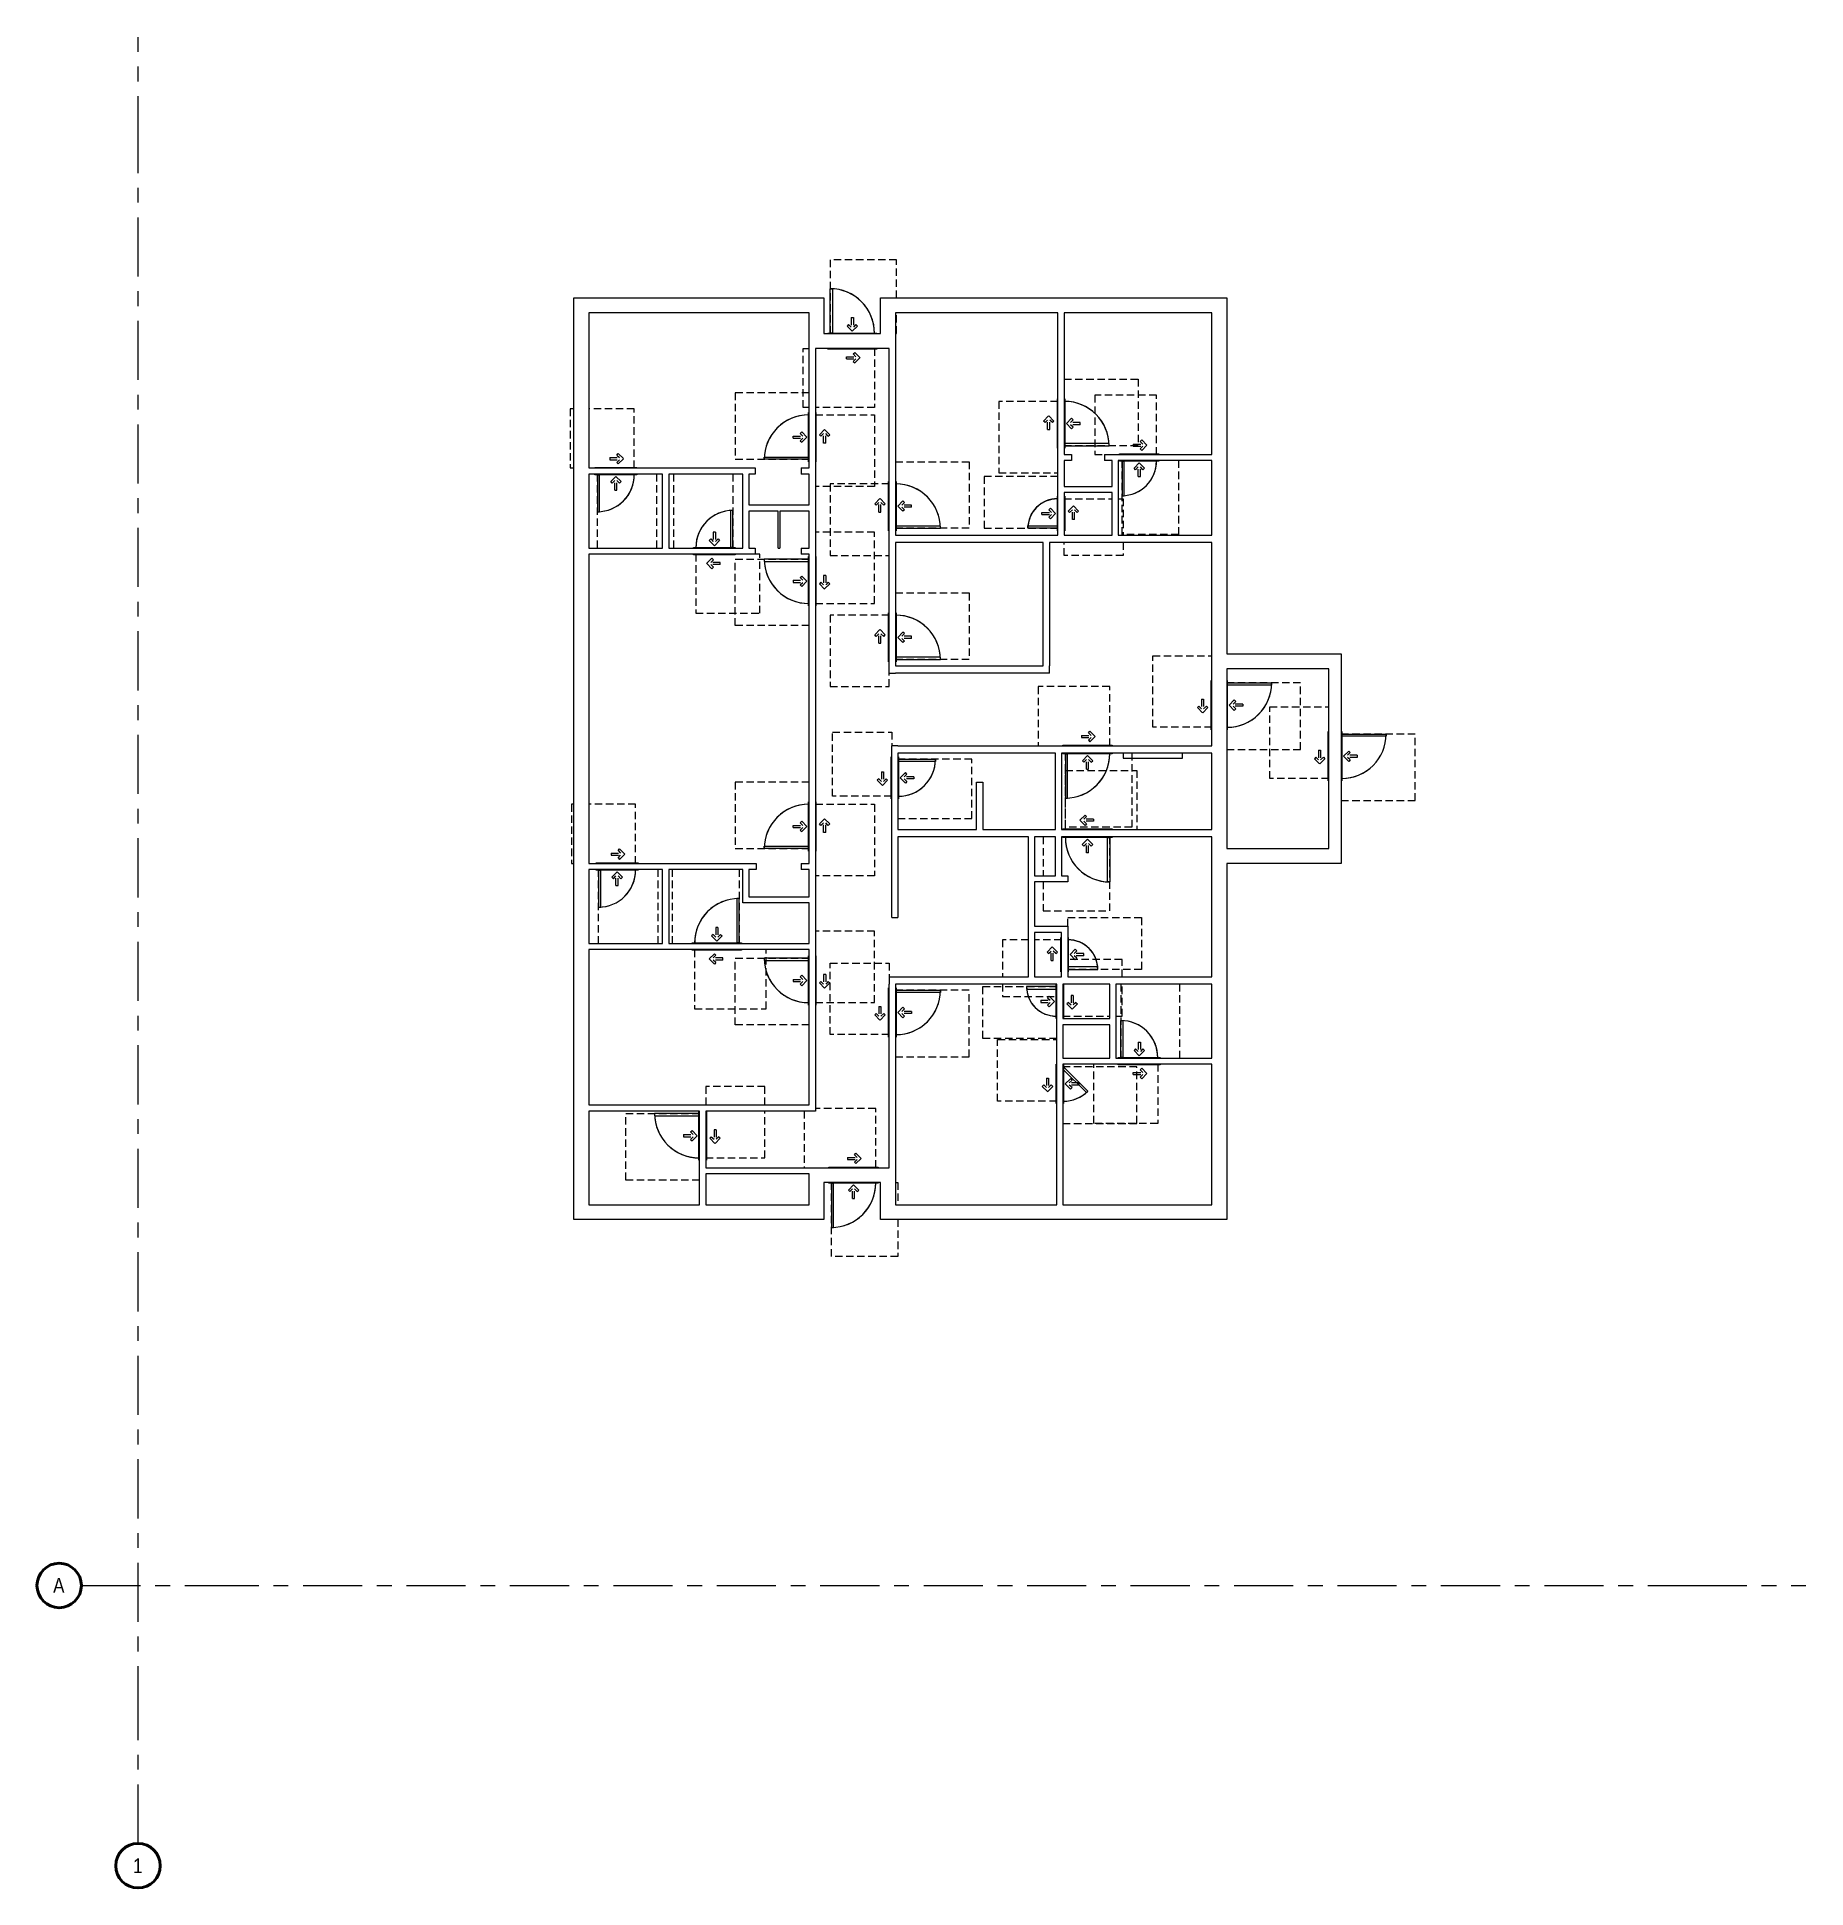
# Model space of a CAD drawing. Header units: inches. Extents: x -1352 to 84, y -1419 to 83.
import ezdxf

# ---------------------------------------------------------------- set-up
doc = ezdxf.new("R2010")
doc.units = ezdxf.units.IN
doc.header["$MEASUREMENT"] = 0
for name, pattern in [('ADA Clearance', [9, 6, -3]), ('Dash', [24, 12, -12]), ('Grid Line', [84, 48, -12, 12, -12])]:
    doc.linetypes.add(name, pattern=pattern)
for name, color, linetype, lineweight in [('A-DOOR', 31, 'Continuous', 15), ('A-DOOR-FRAM', 31, 'Continuous', 15), ('A-DOOR-HDLN', 31, 'Continuous', 15), ('A-WALL', 113, 'Continuous', 15), ('I-WALL', 2, 'Continuous', 15), ('S-GRID', 1, 'Continuous', 9), ('S-GRID-IDEN', 1, 'Continuous', 50)]:
    doc.layers.add(name, color=color, linetype=linetype, lineweight=lineweight)
doc.styles.add('Arial Narrow', font='ARIALN.TTF', dxfattribs={"height": 12})

# ---------------------------------------------------------------- blocks, each defined once
blk = doc.blocks.new('Door-Single_CE_ - HM Door-2_ HM Frame-5136684-ROOF')
at = {"layer": 'A-DOOR', "color": 253, "linetype": 'ADA Clearance'}
for p, q in [((-36, 62.5), (18, 62.5)), ((-36, 2.5), (-36, 62.5)), ((18, 62.5), (18, 2.5)), ((-0.9, 15.5), (-0.9, 7.7)), ((0.9, 15.5), (-0.9, 15.5)), ((0.9, 15.5), (0.9, 7.7)), ((-3, 9.9), (-4.3, 8.6)), ((-4.3, 8.6), (0, 4.4)), ((-3, 9.9), (-0.9, 7.7)), ((4.2, 8.6), (0, 4.4)), ((3, 9.9), (0.9, 7.7)), ((3, 9.9), (4.2, 8.6)), ((-18, -2.5), (-18, -50.5)), ((-2, -5.8), (-6.3, -10)), ((-2, -14.3), (-6.3, -10)), ((-0.8, -7), (-2.9, -9.2)), ((4.8, -9.2), (-2.9, -9.2)), ((4.8, -10.9), (-2.9, -10.9)), ((-0.8, -13), (-2.9, -10.9)), ((-0.8, -7), (-2, -5.8)), ((-0.8, -13), (-2, -14.3)), ((4.8, -10.9), (4.8, -9.2)), ((40, -2.5), (25, -2.5)), ((40, -50.5), (40, -2.5)), ((-18, -50.5), (20, -50.5)), ((25, -50.5), (40, -50.5))]:
    blk.add_line(p, q, dxfattribs=at)
at = {"layer": 'A-DOOR', "color": 8, "lineweight": 25}
for p, q in [((18, 39), (16.2, 39)), ((16.2, 39), (16.2, 3)), ((18, 39), (16.2, 39)), ((16.2, 39), (16.2, 3)), ((18, 3), (18, 39)), ((18, 3), (18, 39)), ((18, 3), (16.2, 3)), ((16.2, 3), (18, 3))]:
    blk.add_line(p, q, dxfattribs=at)
at = {"layer": 'A-DOOR', "color": 253}
for end in [179.9988, 180.5, 180.5, 180.5]:
    blk.add_arc((18, 3), 36, 90, end, dxfattribs=at)
at = {"layer": 'A-DOOR-FRAM', "color": 253}
for p, q in [((-20, 3), (20, 3)), ((-20, 2.5), (-20, 3)), ((-20, -3), (-20, -2.5)), ((20, -3), (-20, -3))]:
    blk.add_line(p, q, dxfattribs=at)
blk = doc.blocks.new('Door-Single_CE_ - HM Door-2_ HM Frame-V1-ROOF')
at = {"layer": 'A-DOOR', "color": 253, "linetype": 'ADA Clearance'}
for p, q in [((-36, 62.5), (18, 62.5)), ((-36, 2.5), (-36, 62.5)), ((18, 62.5), (18, 2.5)), ((-0.9, 15.5), (-0.9, 7.7)), ((0.9, 15.5), (-0.9, 15.5)), ((0.9, 15.5), (0.9, 7.7)), ((-3, 9.9), (-4.3, 8.6)), ((-4.3, 8.6), (0, 4.4)), ((-3, 9.9), (-0.9, 7.7)), ((4.2, 8.6), (0, 4.4)), ((3, 9.9), (0.9, 7.7)), ((3, 9.9), (4.2, 8.6)), ((-18, -2.5), (-18, -50.5)), ((-2, -5.8), (-6.3, -10)), ((-2, -14.3), (-6.3, -10)), ((-0.8, -7), (-2.9, -9.2)), ((4.8, -9.2), (-2.9, -9.2)), ((4.8, -10.9), (-2.9, -10.9)), ((-0.8, -13), (-2.9, -10.9)), ((-0.8, -7), (-2, -5.8)), ((-0.8, -13), (-2, -14.3)), ((4.8, -10.9), (4.8, -9.2)), ((40, -50.5), (40, -2.5)), ((-18, -50.5), (40, -50.5))]:
    blk.add_line(p, q, dxfattribs=at)
at = {"layer": 'A-DOOR', "color": 8, "lineweight": 25}
for p, q in [((18, 39), (16.2, 39)), ((16.2, 39), (16.2, 3)), ((18, 39), (16.2, 39)), ((16.2, 39), (16.2, 3)), ((18, 3), (18, 39)), ((18, 3), (18, 39)), ((18, 3), (16.2, 3)), ((16.2, 3), (18, 3))]:
    blk.add_line(p, q, dxfattribs=at)
at = {"layer": 'A-DOOR', "color": 253}
for end in [179.9988, 180.5, 180.5, 180.5]:
    blk.add_arc((18, 3), 36, 90, end, dxfattribs=at)
at = {"layer": 'A-DOOR-FRAM', "color": 253}
for p, q in [((-20, 3), (20, 3)), ((-20, 2.5), (-20, 3)), ((20, 3), (20, 2.5)), ((-20, -3), (-20, -2.5)), ((20, -3), (-20, -3)), ((20, -2.5), (20, -3))]:
    blk.add_line(p, q, dxfattribs=at)
blk = doc.blocks.new('Door-Single_CE_ - WD Door-2_ HM Frame-5153066-ROOF')
at = {"layer": 'A-DOOR', "color": 253, "linetype": 'ADA Clearance'}
for p, q in [((-18, 50.5), (40, 50.5)), ((-18, 2.5), (-18, 50.5)), ((40, 50.5), (40, 2.5)), ((-2, 14.3), (-6.3, 10)), ((-2, 5.8), (-6.3, 10)), ((-0.8, 13), (-2.9, 10.9)), ((4.8, 10.9), (-2.9, 10.9)), ((4.8, 9.2), (-2.9, 9.2)), ((-0.8, 7), (-2.9, 9.2)), ((-0.8, 13), (-2, 14.3)), ((-0.8, 7), (-2, 5.8)), ((4.8, 10.9), (4.8, 9.2)), ((-36, -2.5), (-36, -62.5)), ((-4.3, -8.6), (0, -4.4)), ((-3, -9.9), (-4.3, -8.6)), ((-3, -9.9), (-0.9, -7.7)), ((-0.9, -15.5), (-0.9, -7.7)), ((4.2, -8.6), (0, -4.4)), ((0.9, -15.5), (0.9, -7.7)), ((3, -9.9), (0.9, -7.7)), ((3, -9.9), (4.2, -8.6)), ((18, -62.5), (18, -2.5)), ((0.9, -15.5), (-0.9, -15.5)), ((-36, -62.5), (18, -62.5))]:
    blk.add_line(p, q, dxfattribs=at)
at = {"layer": 'A-DOOR', "color": 8, "lineweight": 25}
for p, q in [((16, -39), (16, -3)), ((16, -3), (18, -3)), ((16, -39), (16, -3)), ((18, -3), (16, -3)), ((18, -3), (18, -39)), ((18, -3), (18, -39)), ((18, -39), (16, -39)), ((18, -39), (16, -39))]:
    blk.add_line(p, q, dxfattribs=at)
at = {"layer": 'A-DOOR', "color": 253}
for start in [179.5, 179.5, 179.5, 180.0012]:
    blk.add_arc((18, -3), 36, start, 270, dxfattribs=at)
at = {"layer": 'A-DOOR-FRAM', "color": 253}
for p, q in [((-20, 3), (20, 3)), ((-20, 2.5), (-20, 3)), ((20, 3), (20, 2.5)), ((-20, -3), (-20, -2.5)), ((20, -3), (-20, -3)), ((20, -2.5), (20, -3))]:
    blk.add_line(p, q, dxfattribs=at)
blk = doc.blocks.new('Door-Single_CE_ - HM Door-2_ HM Frame-5136980-ROOF')
at = {"layer": 'A-DOOR', "color": 253, "linetype": 'ADA Clearance'}
for p, q in [((-18, 50.5), (40, 50.5)), ((-18, 2.5), (-18, 50.5)), ((40, 50.5), (40, 2.5)), ((-2, 14.3), (-6.3, 10)), ((-2, 5.8), (-6.3, 10)), ((-0.8, 13), (-2.9, 10.9)), ((4.8, 10.9), (-2.9, 10.9)), ((4.8, 9.2), (-2.9, 9.2)), ((-0.8, 7), (-2.9, 9.2)), ((-0.8, 13), (-2, 14.3)), ((-0.8, 7), (-2, 5.8)), ((4.8, 10.9), (4.8, 9.2)), ((-36, -2.5), (-36, -62.5)), ((-4.3, -8.6), (0, -4.4)), ((-3, -9.9), (-4.3, -8.6)), ((-3, -9.9), (-0.9, -7.7)), ((-0.9, -15.5), (-0.9, -7.7)), ((4.2, -8.6), (0, -4.4)), ((0.9, -15.5), (0.9, -7.7)), ((3, -9.9), (0.9, -7.7)), ((3, -9.9), (4.2, -8.6)), ((18, -62.5), (18, -2.5)), ((0.9, -15.5), (-0.9, -15.5)), ((-36, -62.5), (18, -62.5))]:
    blk.add_line(p, q, dxfattribs=at)
at = {"layer": 'A-DOOR', "color": 8, "lineweight": 25}
for p, q in [((16.2, -39), (16.2, -3)), ((16.2, -39), (16.2, -3)), ((18, -3), (16.2, -3)), ((16.2, -3), (18, -3)), ((18, -3), (18, -39)), ((18, -3), (18, -39)), ((18, -39), (16.2, -39)), ((18, -39), (16.2, -39))]:
    blk.add_line(p, q, dxfattribs=at)
at = {"layer": 'A-DOOR', "color": 253}
for start in [179.5, 179.5, 179.5, 180.0012]:
    blk.add_arc((18, -3), 36, start, 270, dxfattribs=at)
at = {"layer": 'A-DOOR-FRAM', "color": 253}
for p, q in [((-20, 3), (20, 3)), ((-20, 2.5), (-20, 3)), ((20, 3), (20, 2.5)), ((-20, -3), (-20, -2.5)), ((20, -3), (-20, -3)), ((20, -2.5), (20, -3))]:
    blk.add_line(p, q, dxfattribs=at)
blk = doc.blocks.new('Door-Single_CE_ - HM Door-2_ HM Frame-5137317-ROOF')
at = {"layer": 'A-DOOR', "color": 253, "linetype": 'ADA Clearance'}
for p, q in [((-18, 54), (30, 54)), ((-18, 6), (-18, 54)), ((35, 54), (40, 54)), ((40, 54), (40, 6)), ((-2, 17.8), (-6.3, 13.5)), ((-0.8, 16.5), (-2.9, 14.4)), ((-0.8, 16.5), (-2, 17.8)), ((-2, 9.3), (-6.3, 13.5)), ((4.8, 14.4), (-2.9, 14.4)), ((4.8, 12.7), (-2.9, 12.7)), ((-0.8, 10.5), (-2.9, 12.7)), ((-0.8, 10.5), (-2, 9.3)), ((4.8, 14.4), (4.8, 12.7)), ((40, 6), (35, 6)), ((-35, -6), (-36, -6)), ((-36, -6), (-36, -23)), ((-4.3, -12.1), (0, -7.9)), ((-3, -13.4), (-4.3, -12.1)), ((-3, -13.4), (-0.9, -11.2)), ((-0.9, -19), (-0.9, -11.2)), ((4.2, -12.1), (0, -7.9)), ((0.9, -19), (0.9, -11.2)), ((3, -13.4), (0.9, -11.2)), ((3, -13.4), (4.2, -12.1)), ((18, -66), (18, -6)), ((0.9, -19), (-0.9, -19)), ((-36, -35), (-36, -66)), ((-36, -66), (18, -66))]:
    blk.add_line(p, q, dxfattribs=at)
at = {"layer": 'A-DOOR', "color": 8, "lineweight": 25}
for p, q in [((16.2, -42.5), (16.2, -6.5)), ((16.2, -42.5), (16.2, -6.5)), ((16.2, -6.5), (18, -6.5)), ((18, -6.5), (16.2, -6.5)), ((18, -6.5), (18, -42.5)), ((18, -6.5), (18, -42.5)), ((18, -42.5), (16.2, -42.5)), ((18, -42.5), (16.2, -42.5))]:
    blk.add_line(p, q, dxfattribs=at)
at = {"layer": 'A-DOOR', "color": 253}
for start in [179.5, 179.5, 179.5, 180.0012]:
    blk.add_arc((18, -6.5), 36, start, 270, dxfattribs=at)
at = {"layer": 'A-DOOR-FRAM', "color": 253}
for p, q in [((-20, 6.5), (20, 6.5)), ((-20, 6), (-20, 6.5)), ((20, 6.5), (20, 6)), ((-20, -6.5), (-20, -6)), ((20, -6.5), (-20, -6.5)), ((20, -6), (20, -6.5))]:
    blk.add_line(p, q, dxfattribs=at)
blk = doc.blocks.new('Door-Single_CE_ - HM Door-2_ HM Frame-5137424-ROOF')
at = {"layer": 'A-DOOR', "color": 253, "linetype": 'ADA Clearance'}
for p, q in [((-36, 66), (18, 66)), ((-36, 36), (-36, 66)), ((18, 66), (18, 6)), ((-36, 6), (-36, 24)), ((-0.9, 19), (-0.9, 11.2)), ((0.9, 19), (-0.9, 19)), ((0.9, 19), (0.9, 11.2)), ((-34, 6), (-36, 6)), ((-3, 13.4), (-4.3, 12.1)), ((-4.3, 12.1), (0, 7.9)), ((-3, 13.4), (-0.9, 11.2)), ((4.2, 12.1), (0, 7.9)), ((3, 13.4), (0.9, 11.2)), ((3, 13.4), (4.2, 12.1)), ((-18, -6), (-18, -54)), ((-2, -9.3), (-6.3, -13.5)), ((-2, -17.8), (-6.3, -13.5)), ((-0.8, -10.5), (-2.9, -12.7)), ((4.8, -12.7), (-2.9, -12.7)), ((4.8, -14.4), (-2.9, -14.4)), ((-0.8, -16.5), (-2.9, -14.4)), ((-0.8, -10.5), (-2, -9.3)), ((4.8, -14.4), (4.8, -12.7)), ((40, -52), (40, -6)), ((-0.8, -16.5), (-2, -17.8)), ((-18, -54), (31, -54))]:
    blk.add_line(p, q, dxfattribs=at)
at = {"layer": 'A-DOOR', "color": 8, "lineweight": 25}
for p, q in [((18, 42.5), (16.2, 42.5)), ((16.2, 42.5), (16.2, 6.5)), ((18, 42.5), (16.2, 42.5)), ((16.2, 42.5), (16.2, 6.5)), ((18, 6.5), (18, 42.5)), ((18, 6.5), (18, 42.5)), ((16.2, 6.5), (18, 6.5)), ((18, 6.5), (16.2, 6.5))]:
    blk.add_line(p, q, dxfattribs=at)
at = {"layer": 'A-DOOR', "color": 253}
for end in [179.9988, 180.5, 180.5, 180.5]:
    blk.add_arc((18, 6.5), 36, 90, end, dxfattribs=at)
at = {"layer": 'A-DOOR-FRAM', "color": 253}
for p, q in [((-20, 6.5), (20, 6.5)), ((-20, 6), (-20, 6.5)), ((20, 6.5), (20, 6)), ((-20, -6.5), (-20, -6)), ((20, -6.5), (-20, -6.5)), ((20, -6), (20, -6.5))]:
    blk.add_line(p, q, dxfattribs=at)
blk = doc.blocks.new('Door-Single_CE_ - HM Door-2_ HM Frame-V2-ROOF')
at = {"layer": 'A-DOOR', "color": 253, "linetype": 'ADA Clearance'}
for p, q in [((-18, 50.5), (40, 50.5)), ((-18, 2.5), (-18, 50.5)), ((40, 50.5), (40, 2.5)), ((-2, 14.3), (-6.3, 10)), ((-2, 5.8), (-6.3, 10)), ((-0.8, 13), (-2.9, 10.9)), ((4.8, 10.9), (-2.9, 10.9)), ((4.8, 9.2), (-2.9, 9.2)), ((-0.8, 7), (-2.9, 9.2)), ((-0.8, 13), (-2, 14.3)), ((-0.8, 7), (-2, 5.8)), ((4.8, 10.9), (4.8, 9.2)), ((40, 2.5), (29, 2.5)), ((-36, -2.5), (-36, -62.5)), ((-4.3, -8.6), (0, -4.4)), ((-3, -9.9), (-4.3, -8.6)), ((-3, -9.9), (-0.9, -7.7)), ((-0.9, -15.5), (-0.9, -7.7)), ((4.2, -8.6), (0, -4.4)), ((0.9, -15.5), (0.9, -7.7)), ((3, -9.9), (0.9, -7.7)), ((3, -9.9), (4.2, -8.6)), ((18, -62.5), (18, -2.5)), ((0.9, -15.5), (-0.9, -15.5)), ((-36, -62.5), (18, -62.5))]:
    blk.add_line(p, q, dxfattribs=at)
at = {"layer": 'A-DOOR', "color": 8, "lineweight": 25}
for p, q in [((16.2, -39), (16.2, -3)), ((16.2, -39), (16.2, -3)), ((18, -3), (16.2, -3)), ((16.2, -3), (18, -3)), ((18, -3), (18, -39)), ((18, -3), (18, -39)), ((18, -39), (16.2, -39)), ((18, -39), (16.2, -39))]:
    blk.add_line(p, q, dxfattribs=at)
at = {"layer": 'A-DOOR', "color": 253}
for start in [179.5, 179.5, 179.5, 180.0012]:
    blk.add_arc((18, -3), 36, start, 270, dxfattribs=at)
at = {"layer": 'A-DOOR-FRAM', "color": 253}
for p, q in [((-20, 3), (20, 3)), ((-20, 2.5), (-20, 3)), ((20, 3), (20, 2.5)), ((-20, -3), (-20, -2.5)), ((20, -3), (-20, -3)), ((20, -2.5), (20, -3))]:
    blk.add_line(p, q, dxfattribs=at)
blk = doc.blocks.new('Door-Single_CE_ - HM Door-2_ HM Frame-5142729-ROOF')
at = {"layer": 'A-DOOR', "color": 253, "linetype": 'ADA Clearance'}
for p, q in [((-15, 50.5), (37, 50.5)), ((-15, 2.5), (-15, 50.5)), ((37, 50.5), (37, 2.5)), ((-2, 14.3), (-6.3, 10)), ((-2, 5.8), (-6.3, 10)), ((-0.8, 13), (-2.9, 10.9)), ((4.8, 10.9), (-2.9, 10.9)), ((4.8, 9.2), (-2.9, 9.2)), ((-0.8, 7), (-2.9, 9.2)), ((-0.8, 13), (-2, 14.3)), ((-0.8, 7), (-2, 5.8)), ((4.8, 10.9), (4.8, 9.2)), ((37, 2.5), (26, 2.5)), ((-33, -2.5), (-33, -62.5)), ((-4.3, -8.6), (0, -4.4)), ((-3, -9.9), (-4.3, -8.6)), ((-3, -9.9), (-0.9, -7.7)), ((-0.9, -15.5), (-0.9, -7.7)), ((4.2, -8.6), (0, -4.4)), ((0.9, -15.5), (0.9, -7.7)), ((3, -9.9), (0.9, -7.7)), ((3, -9.9), (4.2, -8.6)), ((15, -62.5), (15, -2.5)), ((0.9, -15.5), (-0.9, -15.5)), ((-33, -62.5), (15, -62.5))]:
    blk.add_line(p, q, dxfattribs=at)
at = {"layer": 'A-DOOR', "color": 8, "lineweight": 25}
for p, q in [((13.2, -33), (13.2, -3)), ((13.2, -33), (13.2, -3)), ((13.2, -3), (15, -3)), ((15, -3), (13.2, -3)), ((15, -3), (15, -33)), ((15, -3), (15, -33)), ((15, -33), (13.2, -33)), ((15, -33), (13.2, -33))]:
    blk.add_line(p, q, dxfattribs=at)
at = {"layer": 'A-DOOR', "color": 253}
for start in [179.5, 179.4523, 179.4523, 180.0014]:
    blk.add_arc((15, -3), 30, start, 270, dxfattribs=at)
at = {"layer": 'A-DOOR-FRAM', "color": 253}
for p, q in [((-17, 3), (17, 3)), ((-17, 2.5), (-17, 3)), ((17, 3), (17, 2.5)), ((-17, -3), (-17, -2.5)), ((17, -3), (-17, -3)), ((17, -2.5), (17, -3))]:
    blk.add_line(p, q, dxfattribs=at)
blk = doc.blocks.new('Door-Single_CE_ - HM Door-2_ HM Frame-V3-ROOF')
at = {"layer": 'A-DOOR', "color": 253, "linetype": 'ADA Clearance'}
for p, q in [((-36, 62.5), (18, 62.5)), ((-36, 2.5), (-36, 62.5)), ((18, 62.5), (18, 2.5)), ((-0.9, 15.5), (-0.9, 7.7)), ((0.9, 15.5), (-0.9, 15.5)), ((0.9, 15.5), (0.9, 7.7)), ((-3, 9.9), (-4.3, 8.6)), ((-4.3, 8.6), (0, 4.4)), ((-3, 9.9), (-0.9, 7.7)), ((4.2, 8.6), (0, 4.4)), ((3, 9.9), (0.9, 7.7)), ((3, 9.9), (4.2, 8.6)), ((-18, -2.5), (-18, -50.5)), ((-2, -5.8), (-6.3, -10)), ((-2, -14.3), (-6.3, -10)), ((-0.8, -7), (-2.9, -9.2)), ((4.8, -9.2), (-2.9, -9.2)), ((4.8, -10.9), (-2.9, -10.9)), ((-0.8, -13), (-2.9, -10.9)), ((-0.8, -7), (-2, -5.8)), ((-0.8, -13), (-2, -14.3)), ((4.8, -10.9), (4.8, -9.2)), ((40, -2.5), (29, -2.5)), ((40, -50.5), (40, -2.5)), ((-18, -50.5), (40, -50.5))]:
    blk.add_line(p, q, dxfattribs=at)
at = {"layer": 'A-DOOR', "color": 8, "lineweight": 25}
for p, q in [((18, 39), (16.2, 39)), ((16.2, 39), (16.2, 3)), ((18, 39), (16.2, 39)), ((16.2, 39), (16.2, 3)), ((18, 3), (18, 39)), ((18, 3), (18, 39)), ((18, 3), (16.2, 3)), ((16.2, 3), (18, 3))]:
    blk.add_line(p, q, dxfattribs=at)
at = {"layer": 'A-DOOR', "color": 253}
for end in [179.9988, 180.5, 180.5, 180.5]:
    blk.add_arc((18, 3), 36, 90, end, dxfattribs=at)
at = {"layer": 'A-DOOR-FRAM', "color": 253}
for p, q in [((-20, 3), (20, 3)), ((-20, 2.5), (-20, 3)), ((20, 3), (20, 2.5)), ((-20, -3), (-20, -2.5)), ((20, -3), (-20, -3)), ((20, -2.5), (20, -3))]:
    blk.add_line(p, q, dxfattribs=at)
blk = doc.blocks.new('Door-Single_CE_ - HM Door-2_ HM Frame-5137869-ROOF')
at = {"layer": 'A-DOOR', "color": 253, "linetype": 'ADA Clearance'}
for p, q in [((-36, 63), (18, 63)), ((-36, 3), (-36, 63)), ((18, 63), (18, 3)), ((-0.9, 16), (-0.9, 8.2)), ((0.9, 16), (-0.9, 16)), ((0.9, 16), (0.9, 8.2)), ((-3, 10.4), (-4.3, 9.1)), ((-4.3, 9.1), (0, 4.9)), ((-3, 10.4), (-0.9, 8.2)), ((4.2, 9.1), (0, 4.9)), ((3, 10.4), (0.9, 8.2)), ((3, 10.4), (4.2, 9.1)), ((-18, -3), (-18, -51)), ((-2, -6.3), (-6.3, -10.5)), ((-2, -14.8), (-6.3, -10.5)), ((-0.8, -7.5), (-2.9, -9.7)), ((4.8, -9.7), (-2.9, -9.7)), ((4.8, -11.4), (-2.9, -11.4)), ((-0.8, -13.5), (-2.9, -11.4)), ((-0.8, -7.5), (-2, -6.3)), ((-0.8, -13.5), (-2, -14.8)), ((4.8, -11.4), (4.8, -9.7)), ((40, -51), (40, -3)), ((-18, -51), (40, -51))]:
    blk.add_line(p, q, dxfattribs=at)
at = {"layer": 'A-DOOR', "color": 8, "lineweight": 25}
for p, q in [((18, 39.5), (16.2, 39.5)), ((16.2, 39.5), (16.2, 3.5)), ((18, 39.5), (16.2, 39.5)), ((16.2, 39.5), (16.2, 3.5)), ((18, 3.5), (18, 39.5)), ((18, 3.5), (18, 39.5)), ((16.2, 3.5), (18, 3.5)), ((18, 3.5), (16.2, 3.5))]:
    blk.add_line(p, q, dxfattribs=at)
at = {"layer": 'A-DOOR', "color": 253}
for end in [179.9988, 180.5, 180.5, 180.5]:
    blk.add_arc((18, 3.5), 36, 90, end, dxfattribs=at)
at = {"layer": 'A-DOOR-FRAM', "color": 253}
for p, q in [((-20, 3.5), (20, 3.5)), ((-20, 3), (-20, 3.5)), ((20, 3.5), (20, 3)), ((-20, -3.5), (-20, -3)), ((20, -3.5), (-20, -3.5)), ((20, -3), (20, -3.5))]:
    blk.add_line(p, q, dxfattribs=at)
blk = doc.blocks.new('Door-Single_CE_ - HM Door-2_ HM Frame-V4-ROOF')
at = {"layer": 'A-DOOR', "color": 253, "linetype": 'ADA Clearance'}
for p, q in [((-15, 50.5), (37, 50.5)), ((-15, 2.5), (-15, 50.5)), ((37, 50.5), (37, 2.5)), ((-2, 14.3), (-6.3, 10)), ((-2, 5.8), (-6.3, 10)), ((-0.8, 13), (-2.9, 10.9)), ((4.8, 10.9), (-2.9, 10.9)), ((4.8, 9.2), (-2.9, 9.2)), ((-0.8, 7), (-2.9, 9.2)), ((-0.8, 13), (-2, 14.3)), ((-0.8, 7), (-2, 5.8)), ((4.8, 10.9), (4.8, 9.2)), ((-33, -2.5), (-33, -62.5)), ((-4.3, -8.6), (0, -4.4)), ((-3, -9.9), (-4.3, -8.6)), ((-3, -9.9), (-0.9, -7.7)), ((-0.9, -15.5), (-0.9, -7.7)), ((4.2, -8.6), (0, -4.4)), ((0.9, -15.5), (0.9, -7.7)), ((3, -9.9), (0.9, -7.7)), ((3, -9.9), (4.2, -8.6)), ((15, -62.5), (15, -2.5)), ((0.9, -15.5), (-0.9, -15.5))]:
    blk.add_line(p, q, dxfattribs=at)
at = {"layer": 'A-DOOR', "color": 8, "lineweight": 25}
for p, q in [((13.2, -33), (13.2, -3)), ((13.2, -33), (13.2, -3)), ((13.2, -3), (15, -3)), ((15, -3), (13.2, -3)), ((15, -3), (15, -33)), ((15, -3), (15, -33)), ((15, -33), (13.2, -33)), ((15, -33), (13.2, -33))]:
    blk.add_line(p, q, dxfattribs=at)
at = {"layer": 'A-DOOR', "color": 253}
for start in [179.5, 179.4523, 179.4523, 180.0014]:
    blk.add_arc((15, -3), 30, start, 270, dxfattribs=at)
at = {"layer": 'A-DOOR-FRAM', "color": 253}
for p, q in [((-17, 3), (17, 3)), ((-17, 2.5), (-17, 3)), ((17, 3), (17, 2.5)), ((-17, -3), (-17, -2.5)), ((17, -3), (-17, -3)), ((17, -2.5), (17, -3))]:
    blk.add_line(p, q, dxfattribs=at)
blk = doc.blocks.new('Door-Single_CE_ - HM Door-2_ HM Frame-5138595-ROOF')
at = {"layer": 'A-DOOR', "color": 253, "linetype": 'ADA Clearance'}
for p, q in [((-32, 62.5), (14, 62.5)), ((-32, 2.5), (-32, 62.5)), ((14, 62.5), (14, 2.5)), ((-0.9, 15.5), (-0.9, 7.7)), ((0.9, 15.5), (-0.9, 15.5)), ((0.9, 15.5), (0.9, 7.7)), ((-3, 9.9), (-4.3, 8.6)), ((-4.3, 8.6), (0, 4.4)), ((-3, 9.9), (-0.9, 7.7)), ((4.2, 8.6), (0, 4.4)), ((3, 9.9), (0.9, 7.7)), ((3, 9.9), (4.2, 8.6)), ((-14, -2.5), (-14, -50.5)), ((-2, -5.8), (-6.3, -10)), ((-2, -14.3), (-6.3, -10)), ((-0.8, -7), (-2.9, -9.2)), ((4.8, -9.2), (-2.9, -9.2)), ((4.8, -10.9), (-2.9, -10.9)), ((-0.8, -13), (-2.9, -10.9)), ((-0.8, -7), (-2, -5.8)), ((-0.8, -13), (-2, -14.3)), ((4.8, -10.9), (4.8, -9.2)), ((36, -2.5), (28.1, -2.5)), ((36, -50.5), (36, -2.5)), ((-14, -50.5), (36, -50.5))]:
    blk.add_line(p, q, dxfattribs=at)
at = {"layer": 'A-DOOR', "color": 8, "lineweight": 25}
for p, q in [((14, 31), (12.2, 31)), ((12.2, 31), (12.2, 3)), ((14, 31), (12.2, 31)), ((12.2, 31), (12.2, 3)), ((14, 3), (14, 31)), ((14, 3), (14, 31)), ((14, 3), (12.2, 3)), ((12.2, 3), (14, 3))]:
    blk.add_line(p, q, dxfattribs=at)
at = {"layer": 'A-DOOR', "color": 253}
for end in [179.9982, 180.5, 180.5669, 180.5669]:
    blk.add_arc((14, 3), 28, 90, end, dxfattribs=at)
at = {"layer": 'A-DOOR-FRAM', "color": 253}
for p, q in [((-16, 3), (16, 3)), ((-16, 2.5), (-16, 3)), ((16, 3), (16, 2.5)), ((-16, -3), (-16, -2.5)), ((16, -3), (-16, -3)), ((16, -2.5), (16, -3))]:
    blk.add_line(p, q, dxfattribs=at)
blk = doc.blocks.new('Door-Single_CE_ - HM Door-2_ HM Frame-5153006-ROOF')
at = {"layer": 'A-DOOR', "color": 253, "linetype": 'ADA Clearance'}
for p, q in [((-14, 50.5), (36, 50.5)), ((-14, 2.5), (-14, 50.5)), ((36, 50.5), (36, 2.5)), ((-2, 14.3), (-6.3, 10)), ((-2, 5.8), (-6.3, 10)), ((-0.8, 13), (-2.9, 10.9)), ((4.8, 10.9), (-2.9, 10.9)), ((4.8, 9.2), (-2.9, 9.2)), ((-0.8, 7), (-2.9, 9.2)), ((-0.8, 13), (-2, 14.3)), ((-0.8, 7), (-2, 5.8)), ((4.8, 10.9), (4.8, 9.2)), ((-32, -2.5), (-32, -62.5)), ((-4.3, -8.6), (0, -4.4)), ((-3, -9.9), (-4.3, -8.6)), ((-3, -9.9), (-0.9, -7.7)), ((-0.9, -15.5), (-0.9, -7.7)), ((4.2, -8.6), (0, -4.4)), ((0.9, -15.5), (0.9, -7.7)), ((3, -9.9), (0.9, -7.7)), ((3, -9.9), (4.2, -8.6)), ((14, -62.5), (14, -2.5)), ((0.9, -15.5), (-0.9, -15.5)), ((-32, -62.5), (14, -62.5))]:
    blk.add_line(p, q, dxfattribs=at)
at = {"layer": 'A-DOOR', "color": 8, "lineweight": 25}
for p, q in [((-7, -21.6), (12, -2.5)), ((-7, -21.6), (12, -2.5)), ((14, -3), (-5.8, -22.8)), ((14, -3), (-5.8, -22.8)), ((13.5, -2.5), (14, -3)), ((14, -3), (13.5, -2.5)), ((-5.8, -22.8), (-7, -21.6)), ((-5.8, -22.8), (-7, -21.6))]:
    blk.add_line(p, q, dxfattribs=at)
at = {"layer": 'A-DOOR', "color": 253}
for start in [179.4331, 179.4331, 179.5, 180.0012]:
    blk.add_arc((14, -3), 28, start, 225, dxfattribs=at)
at = {"layer": 'A-DOOR-FRAM', "color": 253}
for p, q in [((-16, 3), (16, 3)), ((-16, 2.5), (-16, 3)), ((16, 3), (16, 2.5)), ((-16, -3), (-16, -2.5)), ((16, -3), (-16, -3))]:
    blk.add_line(p, q, dxfattribs=at)
blk = doc.blocks.new('Door-Single_CE_ - HM Door-2_ HM Frame-5139500-ROOF')
at = {"layer": 'A-DOOR', "color": 253, "linetype": 'ADA Clearance'}
for p, q in [((-18, 53), (40, 53)), ((-18, 5), (-18, 53)), ((40, 53), (40, 5)), ((-2, 16.8), (-6.3, 12.5)), ((-0.8, 15.5), (-2.9, 13.4)), ((-0.8, 15.5), (-2, 16.8)), ((-2, 8.3), (-6.3, 12.5)), ((4.8, 13.4), (-2.9, 13.4)), ((4.8, 11.7), (-2.9, 11.7)), ((-0.8, 9.5), (-2.9, 11.7)), ((-0.8, 9.5), (-2, 8.3)), ((4.8, 13.4), (4.8, 11.7)), ((-36, -5), (-36, -65)), ((-4.3, -11.1), (0, -6.9)), ((-3, -12.4), (-4.3, -11.1)), ((-3, -12.4), (-0.9, -10.2)), ((-0.9, -18), (-0.9, -10.2)), ((4.2, -11.1), (0, -6.9)), ((0.9, -18), (0.9, -10.2)), ((3, -12.4), (0.9, -10.2)), ((3, -12.4), (4.2, -11.1)), ((18, -65), (18, -5)), ((0.9, -18), (-0.9, -18)), ((-36, -65), (18, -65))]:
    blk.add_line(p, q, dxfattribs=at)
at = {"layer": 'A-DOOR', "color": 8, "lineweight": 25}
for p, q in [((16.2, -41.5), (16.2, -5.5)), ((16.2, -41.5), (16.2, -5.5)), ((16.2, -5.5), (18, -5.5)), ((18, -5.5), (16.2, -5.5)), ((18, -5.5), (18, -41.5)), ((18, -5.5), (18, -41.5)), ((18, -41.5), (16.2, -41.5)), ((18, -41.5), (16.2, -41.5))]:
    blk.add_line(p, q, dxfattribs=at)
at = {"layer": 'A-DOOR', "color": 253}
for start in [179.5, 179.5, 179.5, 180.0012]:
    blk.add_arc((18, -5.5), 36, start, 270, dxfattribs=at)
at = {"layer": 'A-DOOR-FRAM', "color": 253}
for p, q in [((-20, 5.5), (20, 5.5)), ((-20, 5), (-20, 5.5)), ((20, 5.5), (20, 5)), ((-20, -5.5), (-20, -5)), ((20, -5.5), (-20, -5.5)), ((20, -5), (20, -5.5))]:
    blk.add_line(p, q, dxfattribs=at)
blk = doc.blocks.new('Door-Single_CE_ - HM Door-2_ HM Frame-V5-ROOF')
at = {"layer": 'A-DOOR', "color": 253, "linetype": 'ADA Clearance'}
for p, q in [((-18, 54), (40, 54)), ((-18, 6), (-18, 54)), ((40, 54), (40, 6)), ((-2, 17.8), (-6.3, 13.5)), ((-0.8, 16.5), (-2.9, 14.4)), ((-0.8, 16.5), (-2, 17.8)), ((-2, 9.3), (-6.3, 13.5)), ((4.8, 14.4), (-2.9, 14.4)), ((4.8, 12.7), (-2.9, 12.7)), ((-0.8, 10.5), (-2.9, 12.7)), ((-0.8, 10.5), (-2, 9.3)), ((4.8, 14.4), (4.8, 12.7)), ((-36, -6), (-36, -66)), ((-4.3, -12.1), (0, -7.9)), ((-3, -13.4), (-4.3, -12.1)), ((-3, -13.4), (-0.9, -11.2)), ((-0.9, -19), (-0.9, -11.2)), ((4.2, -12.1), (0, -7.9)), ((0.9, -19), (0.9, -11.2)), ((3, -13.4), (0.9, -11.2)), ((3, -13.4), (4.2, -12.1)), ((18, -66), (18, -6)), ((0.9, -19), (-0.9, -19)), ((-36, -66), (18, -66))]:
    blk.add_line(p, q, dxfattribs=at)
at = {"layer": 'A-DOOR', "color": 8, "lineweight": 25}
for p, q in [((16.2, -42.5), (16.2, -6.5)), ((16.2, -42.5), (16.2, -6.5)), ((16.2, -6.5), (18, -6.5)), ((18, -6.5), (16.2, -6.5)), ((18, -6.5), (18, -42.5)), ((18, -6.5), (18, -42.5)), ((18, -42.5), (16.2, -42.5)), ((18, -42.5), (16.2, -42.5))]:
    blk.add_line(p, q, dxfattribs=at)
at = {"layer": 'A-DOOR', "color": 253}
for start in [179.5, 179.5, 179.5, 180.0012]:
    blk.add_arc((18, -6.5), 36, start, 270, dxfattribs=at)
at = {"layer": 'A-DOOR-FRAM', "color": 253}
for p, q in [((-20, 6.5), (20, 6.5)), ((-20, 6), (-20, 6.5)), ((20, 6.5), (20, 6)), ((-20, -6.5), (-20, -6)), ((20, -6.5), (-20, -6.5)), ((20, -6), (20, -6.5))]:
    blk.add_line(p, q, dxfattribs=at)
blk = doc.blocks.new('Door-Single_CE_ - HM Door-2_ HM Frame-V6-ROOF')
at = {"layer": 'A-DOOR', "color": 253, "linetype": 'ADA Clearance'}
for p, q in [((-36, 2.5), (-36, 62.5)), ((18, 62.5), (18, 2.5)), ((-0.9, 15.5), (-0.9, 7.7)), ((0.9, 15.5), (-0.9, 15.5)), ((0.9, 15.5), (0.9, 7.7)), ((-3, 9.9), (-4.3, 8.6)), ((-4.3, 8.6), (0, 4.4)), ((-3, 9.9), (-0.9, 7.7)), ((4.2, 8.6), (0, 4.4)), ((3, 9.9), (0.9, 7.7)), ((3, 9.9), (4.2, 8.6)), ((-18, -2.5), (-18, -50.5)), ((-2, -5.8), (-6.3, -10)), ((-2, -14.3), (-6.3, -10)), ((-0.8, -7), (-2.9, -9.2)), ((4.8, -9.2), (-2.9, -9.2)), ((4.8, -10.9), (-2.9, -10.9)), ((-0.8, -13), (-2.9, -10.9)), ((-0.8, -7), (-2, -5.8)), ((-0.8, -13), (-2, -14.3)), ((4.8, -10.9), (4.8, -9.2)), ((40, -50.5), (40, -2.5)), ((-18, -50.5), (40, -50.5))]:
    blk.add_line(p, q, dxfattribs=at)
at = {"layer": 'A-DOOR', "color": 8, "lineweight": 25}
for p, q in [((18, 39), (16.2, 39)), ((16.2, 39), (16.2, 3)), ((18, 39), (16.2, 39)), ((16.2, 39), (16.2, 3)), ((18, 3), (18, 39)), ((18, 3), (18, 39)), ((18, 3), (16.2, 3)), ((16.2, 3), (18, 3))]:
    blk.add_line(p, q, dxfattribs=at)
at = {"layer": 'A-DOOR', "color": 253}
for end in [179.9988, 180.5, 180.5, 180.5]:
    blk.add_arc((18, 3), 36, 90, end, dxfattribs=at)
at = {"layer": 'A-DOOR-FRAM', "color": 253}
for p, q in [((-20, 3), (20, 3)), ((-20, 2.5), (-20, 3)), ((20, 3), (20, 2.5)), ((-20, -3), (-20, -2.5)), ((20, -3), (-20, -3)), ((20, -2.5), (20, -3))]:
    blk.add_line(p, q, dxfattribs=at)
blk = doc.blocks.new('Door-Single_CE_ - HM Door-2_ HM Frame-5142042-ROOF')
at = {"layer": 'A-DOOR', "color": 253, "linetype": 'ADA Clearance'}
for p, q in [((-33, 2.5), (-33, 62.5)), ((15, 62.5), (15, 2.5)), ((-0.9, 15.5), (-0.9, 7.7)), ((0.9, 15.5), (-0.9, 15.5)), ((0.9, 15.5), (0.9, 7.7)), ((-3, 9.9), (-4.3, 8.6)), ((-4.3, 8.6), (0, 4.4)), ((-3, 9.9), (-0.9, 7.7)), ((4.2, 8.6), (0, 4.4)), ((3, 9.9), (0.9, 7.7)), ((3, 9.9), (4.2, 8.6)), ((-15, -2.5), (-15, -50.5)), ((-2, -5.8), (-6.3, -10)), ((-2, -14.3), (-6.3, -10)), ((-0.8, -7), (-2.9, -9.2)), ((4.8, -9.2), (-2.9, -9.2)), ((4.8, -10.9), (-2.9, -10.9)), ((-0.8, -13), (-2.9, -10.9)), ((-0.8, -7), (-2, -5.8)), ((-0.8, -13), (-2, -14.3)), ((4.8, -10.9), (4.8, -9.2)), ((37, -2.5), (35, -2.5)), ((37, -50.5), (37, -2.5)), ((-15, -50.5), (23, -50.5)), ((35, -50.5), (37, -50.5))]:
    blk.add_line(p, q, dxfattribs=at)
at = {"layer": 'A-DOOR', "color": 8, "lineweight": 25}
for p, q in [((15, 33), (13.2, 33)), ((13.2, 33), (13.2, 3)), ((15, 33), (13.2, 33)), ((13.2, 33), (13.2, 3)), ((15, 3), (15, 33)), ((15, 3), (15, 33)), ((13.2, 3), (15, 3)), ((15, 3), (13.2, 3))]:
    blk.add_line(p, q, dxfattribs=at)
at = {"layer": 'A-DOOR', "color": 253}
for end in [179.9986, 180.5, 180.5477, 180.5477]:
    blk.add_arc((15, 3), 30, 90, end, dxfattribs=at)
at = {"layer": 'A-DOOR-FRAM', "color": 253}
for p, q in [((-17, 3), (17, 3)), ((-17, 2.5), (-17, 3)), ((17, 3), (17, 2.5)), ((-17, -3), (-17, -2.5)), ((17, -3), (-17, -3)), ((17, -2.5), (17, -3))]:
    blk.add_line(p, q, dxfattribs=at)
blk = doc.blocks.new('Door-Single_CE_ - HM Door-2_ HM Frame-V7-ROOF')
at = {"layer": 'A-DOOR', "color": 253, "linetype": 'ADA Clearance'}
for p, q in [((-33, 2.5), (-33, 62.5)), ((15, 62.5), (15, 2.5)), ((-0.9, 15.5), (-0.9, 7.7)), ((0.9, 15.5), (-0.9, 15.5)), ((0.9, 15.5), (0.9, 7.7)), ((-3, 9.9), (-4.3, 8.6)), ((-4.3, 8.6), (0, 4.4)), ((-3, 9.9), (-0.9, 7.7)), ((4.2, 8.6), (0, 4.4)), ((3, 9.9), (0.9, 7.7)), ((3, 9.9), (4.2, 8.6)), ((-15, -2.5), (-15, -50.5)), ((-2, -5.8), (-6.3, -10)), ((-2, -14.3), (-6.3, -10)), ((-0.8, -7), (-2.9, -9.2)), ((4.8, -9.2), (-2.9, -9.2)), ((4.8, -10.9), (-2.9, -10.9)), ((-0.8, -13), (-2.9, -10.9)), ((-0.8, -7), (-2, -5.8)), ((-0.8, -13), (-2, -14.3)), ((4.8, -10.9), (4.8, -9.2)), ((37, -2.5), (34, -2.5)), ((37, -50.5), (37, -2.5)), ((-15, -50.5), (22, -50.5)), ((34, -50.5), (37, -50.5))]:
    blk.add_line(p, q, dxfattribs=at)
at = {"layer": 'A-DOOR', "color": 8, "lineweight": 25}
for p, q in [((15, 33), (13.2, 33)), ((13.2, 33), (13.2, 3)), ((15, 33), (13.2, 33)), ((13.2, 33), (13.2, 3)), ((15, 3), (15, 33)), ((15, 3), (15, 33)), ((13.2, 3), (15, 3)), ((15, 3), (13.2, 3))]:
    blk.add_line(p, q, dxfattribs=at)
at = {"layer": 'A-DOOR', "color": 253}
for end in [179.9986, 180.5, 180.5477, 180.5477]:
    blk.add_arc((15, 3), 30, 90, end, dxfattribs=at)
at = {"layer": 'A-DOOR-FRAM', "color": 253}
for p, q in [((-17, 3), (17, 3)), ((-17, 2.5), (-17, 3)), ((17, 3), (17, 2.5)), ((-17, -3), (-17, -2.5)), ((17, -3), (-17, -3)), ((17, -2.5), (17, -3))]:
    blk.add_line(p, q, dxfattribs=at)
blk = doc.blocks.new('Door-Single_CE_ - HM Door-2_ HM Frame-V8-ROOF')
at = {"layer": 'A-DOOR', "color": 253, "linetype": 'ADA Clearance'}
for p, q in [((-33, 2.5), (-33, 62.5)), ((15, 62.5), (15, 2.5)), ((-0.9, 15.5), (-0.9, 7.7)), ((0.9, 15.5), (-0.9, 15.5)), ((0.9, 15.5), (0.9, 7.7)), ((-3, 9.9), (-4.3, 8.6)), ((-4.3, 8.6), (0, 4.4)), ((-3, 9.9), (-0.9, 7.7)), ((4.2, 8.6), (0, 4.4)), ((3, 9.9), (0.9, 7.7)), ((3, 9.9), (4.2, 8.6)), ((-15, -2.5), (-15, -50.5)), ((-2, -5.8), (-6.3, -10)), ((-2, -14.3), (-6.3, -10)), ((-0.8, -7), (-2.9, -9.2)), ((4.8, -9.2), (-2.9, -9.2)), ((4.8, -10.9), (-2.9, -10.9)), ((-0.8, -13), (-2.9, -10.9)), ((-0.8, -7), (-2, -5.8)), ((-0.8, -13), (-2, -14.3)), ((4.8, -10.9), (4.8, -9.2)), ((37, -2.5), (33, -2.5)), ((37, -50.5), (37, -2.5)), ((-15, -50.5), (37, -50.5))]:
    blk.add_line(p, q, dxfattribs=at)
at = {"layer": 'A-DOOR', "color": 8, "lineweight": 25}
for p, q in [((15, 33), (13.2, 33)), ((13.2, 33), (13.2, 3)), ((15, 33), (13.2, 33)), ((13.2, 33), (13.2, 3)), ((15, 3), (15, 33)), ((15, 3), (15, 33)), ((13.2, 3), (15, 3)), ((15, 3), (13.2, 3))]:
    blk.add_line(p, q, dxfattribs=at)
at = {"layer": 'A-DOOR', "color": 253}
for end in [179.9986, 180.5, 180.5477, 180.5477]:
    blk.add_arc((15, 3), 30, 90, end, dxfattribs=at)
at = {"layer": 'A-DOOR-FRAM', "color": 253}
for p, q in [((-17, 3), (17, 3)), ((-17, 2.5), (-17, 3)), ((17, 3), (17, 2.5)), ((-17, -3), (-17, -2.5)), ((17, -3), (-17, -3)), ((17, -2.5), (17, -3))]:
    blk.add_line(p, q, dxfattribs=at)
blk = doc.blocks.new('Door-Single_CE_ - HM Door-2_ HM Frame-5150739-ROOF')
at = {"layer": 'A-DOOR', "color": 253, "linetype": 'ADA Clearance'}
for p, q in [((-18, 51), (40, 51)), ((-18, 3), (-18, 51)), ((40, 51), (40, 3)), ((-2, 14.8), (-6.3, 10.5)), ((-2, 6.3), (-6.3, 10.5)), ((-0.8, 13.5), (-2.9, 11.4)), ((4.8, 11.4), (-2.9, 11.4)), ((4.8, 9.7), (-2.9, 9.7)), ((-0.8, 7.5), (-2.9, 9.7)), ((-0.8, 13.5), (-2, 14.8)), ((-0.8, 7.5), (-2, 6.3)), ((4.8, 11.4), (4.8, 9.7)), ((-36, -3), (-36, -34.5)), ((-4.3, -9.1), (0, -4.9)), ((-3, -10.4), (-4.3, -9.1)), ((-3, -10.4), (-0.9, -8.2)), ((-0.9, -16), (-0.9, -8.2)), ((4.2, -9.1), (0, -4.9)), ((0.9, -16), (0.9, -8.2)), ((3, -10.4), (0.9, -8.2)), ((3, -10.4), (4.2, -9.1)), ((18, -63), (18, -3)), ((0.9, -16), (-0.9, -16)), ((-36, -39.5), (-36, -63)), ((-36, -63), (18, -63))]:
    blk.add_line(p, q, dxfattribs=at)
at = {"layer": 'A-DOOR', "color": 8, "lineweight": 25}
for p, q in [((16.2, -39.5), (16.2, -3.5)), ((16.2, -39.5), (16.2, -3.5)), ((16.2, -3.5), (18, -3.5)), ((18, -3.5), (16.2, -3.5)), ((18, -3.5), (18, -39.5)), ((18, -3.5), (18, -39.5)), ((18, -39.5), (16.2, -39.5)), ((18, -39.5), (16.2, -39.5))]:
    blk.add_line(p, q, dxfattribs=at)
at = {"layer": 'A-DOOR', "color": 253}
for start in [179.5, 179.5, 179.5, 180.0012]:
    blk.add_arc((18, -3.5), 36, start, 270, dxfattribs=at)
at = {"layer": 'A-DOOR-FRAM', "color": 253}
for p, q in [((-20, 3.5), (20, 3.5)), ((-20, 3), (-20, 3.5)), ((20, 3.5), (20, 3)), ((-20, -3.5), (-20, -3)), ((20, -3.5), (-20, -3.5)), ((20, -3), (20, -3.5))]:
    blk.add_line(p, q, dxfattribs=at)
blk = doc.blocks.new('Door-Single_CE_ - WD Door-2_ WD Frame-5149567-ROOF')
at = {"layer": 'A-DOOR', "color": 253, "linetype": 'ADA Clearance'}
for p, q in [((-12, 50.5), (17.5, 50.5)), ((-12, 46.5), (-12, 50.5)), ((23.5, 50.5), (34, 50.5)), ((34, 50.5), (34, 2.5)), ((-12, 2.5), (-12, 41.5)), ((-2, 14.3), (-6.3, 10)), ((-2, 5.8), (-6.3, 10)), ((-0.8, 13), (-2.9, 10.9)), ((4.8, 10.9), (-2.9, 10.9)), ((4.8, 9.2), (-2.9, 9.2)), ((-0.8, 7), (-2.9, 9.2)), ((-0.8, 13), (-2, 14.3)), ((-0.8, 7), (-2, 5.8)), ((4.8, 10.9), (4.8, 9.2)), ((34, 2.5), (23.5, 2.5)), ((-30, -2.5), (-30, -62.5)), ((-4.3, -8.6), (0, -4.4)), ((-3, -9.9), (-4.3, -8.6)), ((-3, -9.9), (-0.9, -7.7)), ((-0.9, -15.5), (-0.9, -7.7)), ((4.2, -8.6), (0, -4.4)), ((0.9, -15.5), (0.9, -7.7)), ((3, -9.9), (0.9, -7.7)), ((3, -9.9), (4.2, -8.6)), ((12, -62.5), (12, -2.5)), ((0.9, -15.5), (-0.9, -15.5)), ((-30, -62.5), (12, -62.5))]:
    blk.add_line(p, q, dxfattribs=at)
at = {"layer": 'A-DOOR', "color": 8, "lineweight": 25}
for p, q in [((10, -27), (10, -3)), ((10, -3), (12, -3)), ((10, -27), (10, -3)), ((12, -3), (10, -3)), ((12, -3), (12, -27)), ((12, -3), (12, -27)), ((12, -27), (10, -27)), ((12, -27), (10, -27))]:
    blk.add_line(p, q, dxfattribs=at)
at = {"layer": 'A-DOOR', "color": 253}
for start in [179.3876, 179.3876, 179.5, 180.0018]:
    blk.add_arc((12, -3), 24, start, 270, dxfattribs=at)
at = {"layer": 'A-DOOR-FRAM', "color": 253}
for p, q in [((-14, 3), (14, 3)), ((-14, 2.5), (-14, 3)), ((14, 3), (14, 2.5)), ((-14, -3), (-14, -2.5)), ((14, -3), (-14, -3)), ((14, -2.5), (14, -3))]:
    blk.add_line(p, q, dxfattribs=at)
blk = doc.blocks.new('Overhead Counter Door - 4_ x 4_-5150714-ROOF')
at = {"layer": 'A-DOOR', "color": 253}
for p, q in [((-24, -3), (-24, -7)), ((-24, -7), (24, -7)), ((24, -7), (24, -3))]:
    blk.add_line(p, q, dxfattribs=at)
at = {"layer": 'A-DOOR-HDLN', "color": 253, "linetype": 'Dash'}
for p, q in [((-24, -3), (-24, -7)), ((-24, -7), (24, -7)), ((24, -7), (24, -3))]:
    blk.add_line(p, q, dxfattribs=at)
blk = doc.blocks.new('Door-Single_CE_ - WD Door-2_ WD Frame-5152556-ROOF')
at = {"layer": 'A-DOOR', "color": 253, "linetype": 'ADA Clearance'}
for p, q in [((-30, 62.5), (12, 62.5)), ((-30, 2.5), (-30, 62.5)), ((12, 62.5), (12, 2.5)), ((-0.9, 15.5), (-0.9, 7.7)), ((0.9, 15.5), (-0.9, 15.5)), ((0.9, 15.5), (0.9, 7.7)), ((-23, 2.5), (-30, 2.5)), ((-3, 9.9), (-4.3, 8.6)), ((-4.3, 8.6), (0, 4.4)), ((-3, 9.9), (-0.9, 7.7)), ((4.2, 8.6), (0, 4.4)), ((3, 9.9), (0.9, 7.7)), ((3, 9.9), (4.2, 8.6)), ((-12, -2.5), (-12, -24.4)), ((-2, -5.8), (-6.3, -10)), ((-2, -14.3), (-6.3, -10)), ((-0.8, -7), (-2.9, -9.2)), ((4.8, -9.2), (-2.9, -9.2)), ((4.8, -10.9), (-2.9, -10.9)), ((-0.8, -13), (-2.9, -10.9)), ((-0.8, -7), (-2, -5.8)), ((-0.8, -13), (-2, -14.3)), ((4.8, -10.9), (4.8, -9.2)), ((34, -50.5), (34, -6.9)), ((-12, -29.4), (-12, -50.5)), ((-12, -50.5), (18, -50.5)), ((24, -50.5), (34, -50.5))]:
    blk.add_line(p, q, dxfattribs=at)
at = {"layer": 'A-DOOR', "color": 8, "lineweight": 25}
for p, q in [((12, 27), (10, 27)), ((10, 27), (10, 3)), ((12, 27), (10, 27)), ((10, 27), (10, 3)), ((12, 3), (12, 27)), ((12, 3), (12, 27)), ((10, 3), (12, 3)), ((12, 3), (10, 3))]:
    blk.add_line(p, q, dxfattribs=at)
at = {"layer": 'A-DOOR', "color": 253}
for end in [179.9982, 180.5, 180.6124, 180.6124]:
    blk.add_arc((12, 3), 24, 90, end, dxfattribs=at)
at = {"layer": 'A-DOOR-FRAM', "color": 253}
for p, q in [((-14, 3), (14, 3)), ((-14, 2.5), (-14, 3)), ((14, 3), (14, 2.5)), ((-14, -3), (-14, -2.5)), ((14, -3), (-14, -3)), ((14, -2.5), (14, -3))]:
    blk.add_line(p, q, dxfattribs=at)
blk = doc.blocks.new('Door-Single_CE_ - WD Door-2_ WD Frame-V9-ROOF')
at = {"layer": 'A-DOOR', "color": 253, "linetype": 'ADA Clearance'}
for p, q in [((-30, 62.5), (12, 62.5)), ((-30, 2.5), (-30, 62.5)), ((12, 62.5), (12, 2.5)), ((-0.9, 15.5), (-0.9, 7.7)), ((0.9, 15.5), (-0.9, 15.5)), ((0.9, 15.5), (0.9, 7.7)), ((-3, 9.9), (-4.3, 8.6)), ((-4.3, 8.6), (0, 4.4)), ((-3, 9.9), (-0.9, 7.7)), ((4.2, 8.6), (0, 4.4)), ((3, 9.9), (0.9, 7.7)), ((3, 9.9), (4.2, 8.6)), ((-12, -2.5), (-12, -40.5)), ((-2, -5.8), (-6.3, -10)), ((-2, -14.3), (-6.3, -10)), ((-0.8, -7), (-2.9, -9.2)), ((4.8, -9.2), (-2.9, -9.2)), ((4.8, -10.9), (-2.9, -10.9)), ((-0.8, -13), (-2.9, -10.9)), ((-0.8, -7), (-2, -5.8)), ((-0.8, -13), (-2, -14.3)), ((4.8, -10.9), (4.8, -9.2)), ((34, -50.5), (34, -6.9)), ((-12, -45.5), (-12, -50.5)), ((-12, -50.5), (14, -50.5)), ((20, -50.5), (34, -50.5))]:
    blk.add_line(p, q, dxfattribs=at)
at = {"layer": 'A-DOOR', "color": 8, "lineweight": 25}
for p, q in [((12, 27), (10, 27)), ((10, 27), (10, 3)), ((12, 27), (10, 27)), ((10, 27), (10, 3)), ((12, 3), (12, 27)), ((12, 3), (12, 27)), ((10, 3), (12, 3)), ((12, 3), (10, 3))]:
    blk.add_line(p, q, dxfattribs=at)
at = {"layer": 'A-DOOR', "color": 253}
for end in [179.9982, 180.5, 180.6124, 180.6124]:
    blk.add_arc((12, 3), 24, 90, end, dxfattribs=at)
at = {"layer": 'A-DOOR-FRAM', "color": 253}
for p, q in [((-14, 3), (14, 3)), ((-14, 2.5), (-14, 3)), ((14, -3), (-14, -3))]:
    blk.add_line(p, q, dxfattribs=at)
blk = doc.blocks.new('Grid - Grid Head-Circle_CE_-46466-ROOF')
at = {"layer": 'S-GRID-IDEN'}
blk.add_circle((0, 0), 0.188, dxfattribs=at)

msp = doc.modelspace()

# ---------------------------------------------------------------- linework, layer by layer
at = {"layer": 'A-WALL', "color": 253}
for p, q in [((-916, -876.8), (-916, -128.8)), ((-916, -128.8), (-713, -128.8)), ((-713, -128.8), (-713, -157.8)), ((-667, -157.8), (-667, -128.8)), ((-667, -128.8), (-386, -128.8)), ((-386, -128.8), (-386, -417.8)), ((-904, -140.8), (-904, -266.8)), ((-725, -140.8), (-904, -140.8)), ((-725, -169.8), (-725, -140.8)), ((-655, -140.8), (-655, -169.8)), ((-523, -140.8), (-655, -140.8)), ((-398, -140.8), (-518, -140.8)), ((-398, -255.8), (-398, -140.8)), ((-713, -157.8), (-667, -157.8)), ((-660, -169.8), (-720, -169.8)), ((-398, -321.3), (-398, -260.8)), ((-904, -271.8), (-904, -331.8)), ((-655, -321.3), (-523, -321.3)), ((-535, -327.3), (-655, -327.3)), ((-398, -327.3), (-530, -327.3)), ((-518, -321.3), (-479, -321.3)), ((-474, -321.3), (-398, -321.3)), ((-398, -492.3), (-398, -327.3)), ((-904, -336.8), (-904, -587.8)), ((-386, -417.8), (-293, -417.8)), ((-293, -417.8), (-293, -587.8)), ((-655, -427.3), (-535, -427.3)), ((-530, -433.3), (-655, -433.3)), ((-530, -433.3), (-530, -427.3)), ((-386, -429.8), (-386, -575.8)), ((-303, -429.8), (-386, -429.8)), ((-303, -575.8), (-303, -429.8)), ((-653, -492.3), (-398, -492.3)), ((-525, -498.3), (-653, -498.3)), ((-398, -498.3), (-520, -498.3)), ((-398, -560.3), (-398, -498.3)), ((-653, -560.3), (-589.1, -560.3)), ((-547, -566.3), (-653, -566.3)), ((-584.1, -560.3), (-525, -560.3)), ((-525, -566.3), (-542, -566.3)), ((-520, -560.3), (-398, -560.3)), ((-398, -566.3), (-520, -566.3)), ((-398, -679.8), (-398, -566.3)), ((-386, -575.8), (-303, -575.8)), ((-904, -592.8), (-904, -652.8)), ((-386, -587.8), (-386, -876.8)), ((-293, -587.8), (-386, -587.8)), ((-904, -657.8), (-904, -783.8)), ((-660, -679.8), (-547, -679.8)), ((-660, -679.8), (-660, -685.8)), ((-524, -685.8), (-655, -685.8)), ((-542, -679.8), (-520.1, -679.8)), ((-481, -685.8), (-519, -685.8)), ((-515.1, -679.8), (-398, -679.8)), ((-398, -685.8), (-476, -685.8)), ((-398, -745.8), (-398, -685.8)), ((-398, -864.8), (-398, -750.8)), ((-904, -788.8), (-904, -864.8)), ((-725, -834.8), (-660, -834.8)), ((-725, -864.8), (-725, -839.8)), ((-655, -834.8), (-655, -864.8)), ((-713, -846.8), (-713, -876.8)), ((-667, -846.8), (-713, -846.8)), ((-667, -876.8), (-667, -846.8)), ((-904, -864.8), (-814, -864.8)), ((-809, -864.8), (-725, -864.8)), ((-655, -864.8), (-524, -864.8)), ((-519, -864.8), (-398, -864.8)), ((-713, -876.8), (-916, -876.8)), ((-386, -876.8), (-667, -876.8))]:
    msp.add_line(p, q, dxfattribs=at)
at = {"layer": 'I-WALL', "color": 253}
for p, q in [((-523, -321.3), (-523, -140.8)), ((-518, -140.8), (-518, -255.8)), ((-725, -266.8), (-725, -169.8)), ((-720, -169.8), (-720, -788.8)), ((-660, -433.3), (-660, -169.8)), ((-655, -169.8), (-655, -321.3)), ((-904, -266.8), (-769, -266.8)), ((-769, -266.8), (-769, -271.8)), ((-731.5, -266.8), (-725, -266.8)), ((-731.5, -266.8), (-731.5, -271.8)), ((-518, -255.8), (-512, -255.8)), ((-518, -260.8), (-518, -281.8)), ((-512, -260.8), (-518, -260.8)), ((-512, -255.8), (-512, -260.8)), ((-485.1, -255.8), (-398, -255.8)), ((-485.1, -255.8), (-485.1, -260.8)), ((-479, -260.8), (-485.1, -260.8)), ((-479, -281.8), (-479, -260.8)), ((-474, -260.8), (-474, -321.3)), ((-398, -260.8), (-474, -260.8)), ((-844, -271.8), (-904, -271.8)), ((-844, -331.8), (-844, -271.8)), ((-779, -271.8), (-839, -271.8)), ((-839, -271.8), (-839, -331.8)), ((-779, -331.8), (-779, -271.8)), ((-769, -271.8), (-774, -271.8)), ((-774, -271.8), (-774, -296.8)), ((-725, -271.8), (-731.5, -271.8)), ((-725, -296.8), (-725, -271.8)), ((-518, -281.8), (-479, -281.8)), ((-774, -296.8), (-725, -296.8)), ((-479, -286.8), (-518, -286.8)), ((-518, -286.8), (-518, -321.3)), ((-479, -321.3), (-479, -286.8)), ((-774, -301.8), (-774, -331.8)), ((-750.3, -301.8), (-774, -301.8)), ((-750.3, -331.8), (-750.3, -301.8)), ((-725, -301.8), (-748.8, -301.8)), ((-748.8, -301.8), (-748.8, -331.8)), ((-725, -331.8), (-725, -301.8)), ((-655, -327.3), (-655, -427.3)), ((-535, -427.3), (-535, -327.3)), ((-530, -327.3), (-530, -427.3)), ((-904, -331.8), (-844, -331.8)), ((-769, -336.8), (-904, -336.8)), ((-839, -331.8), (-779, -331.8)), ((-774, -331.8), (-769, -331.8)), ((-769, -331.8), (-769, -336.8)), ((-750.3, -331.8), (-748.8, -331.8)), ((-731.5, -331.8), (-725, -331.8)), ((-731.5, -331.8), (-731.5, -336.8)), ((-725, -336.8), (-731.5, -336.8)), ((-725, -587.8), (-725, -336.8)), ((-660, -433.3), (-655, -433.3)), ((-658, -631.8), (-658, -492.3)), ((-653, -492.3), (-658, -492.3)), ((-653, -498.3), (-653, -560.3)), ((-525, -560.3), (-525, -498.3)), ((-520, -498.3), (-520, -560.3)), ((-589.1, -560.3), (-589.1, -521.8)), ((-589.1, -521.8), (-584.1, -521.8)), ((-584.1, -521.8), (-584.1, -560.3)), ((-653, -566.3), (-653, -631.8)), ((-547, -679.8), (-547, -566.3)), ((-542, -566.3), (-542, -597.8)), ((-525, -597.8), (-525, -566.3)), ((-520, -566.3), (-520, -597.8)), ((-904, -587.8), (-768, -587.8)), ((-844, -592.8), (-904, -592.8)), ((-844, -652.8), (-844, -592.8)), ((-779, -592.8), (-839, -592.8)), ((-839, -592.8), (-839, -652.8)), ((-779, -619.8), (-779, -592.8)), ((-768, -592.8), (-774, -592.8)), ((-774, -592.8), (-774, -614.8)), ((-768, -587.8), (-768, -592.8)), ((-731.5, -587.8), (-725, -587.8)), ((-731.5, -587.8), (-731.5, -592.8)), ((-725, -592.8), (-731.5, -592.8)), ((-725, -614.8), (-725, -592.8)), ((-542, -597.8), (-525, -597.8)), ((-520, -597.8), (-515.1, -597.8)), ((-515.1, -597.8), (-515.1, -602.8)), ((-774, -614.8), (-725, -614.8)), ((-542, -602.8), (-542, -638.8)), ((-515.1, -602.8), (-542, -602.8)), ((-725, -619.8), (-779, -619.8)), ((-725, -652.8), (-725, -619.8)), ((-658, -631.8), (-653, -631.8)), ((-542, -638.8), (-515.1, -638.8)), ((-542, -643.8), (-542, -679.8)), ((-520.1, -643.8), (-542, -643.8)), ((-520.1, -679.8), (-520.1, -643.8)), ((-515.1, -638.8), (-515.1, -679.8)), ((-904, -652.8), (-844, -652.8)), ((-725, -657.8), (-904, -657.8)), ((-839, -652.8), (-725, -652.8)), ((-725, -783.8), (-725, -657.8)), ((-660, -834.8), (-660, -685.8)), ((-655, -685.8), (-655, -834.8)), ((-524, -864.8), (-524, -685.8)), ((-519, -685.8), (-519, -713.8)), ((-481, -713.8), (-481, -685.8)), ((-476, -685.8), (-476, -745.8)), ((-519, -713.8), (-481, -713.8)), ((-519, -718.8), (-519, -745.8)), ((-481, -718.8), (-519, -718.8)), ((-481, -745.8), (-481, -718.8)), ((-519, -745.8), (-481, -745.8)), ((-519, -750.8), (-519, -864.8)), ((-398, -750.8), (-519, -750.8)), ((-476, -745.8), (-398, -745.8)), ((-904, -783.8), (-725, -783.8)), ((-814, -788.8), (-904, -788.8)), ((-814, -864.8), (-814, -788.8)), ((-720, -788.8), (-809, -788.8)), ((-809, -788.8), (-809, -834.8)), ((-809, -834.8), (-725, -834.8)), ((-809, -839.8), (-809, -864.8)), ((-725, -839.8), (-809, -839.8))]:
    msp.add_line(p, q, dxfattribs=at)
at = {"layer": 'S-GRID', "linetype": 'Grid Line', "lineweight": 25}
for p, q in [((-1270, -13), (-1270, 83)), ((-1270, -1287.4), (-1270, -13)), ((-1316, -1173.9), (-1220, -1173.9)), ((-1220, -1173.9), (-11.6, -1173.9)), ((-11.6, -1173.9), (84.4, -1173.9)), ((-1270, -1383.4), (-1270, -1287.4))]:
    msp.add_line(p, q, dxfattribs=at)

# ---------------------------------------------------------------- block references
at = {"layer": 'A-DOOR', "color": 253}
for name, p, rotation in [('Door-Single_CE_ - HM Door-2_ HM Frame-5137317-ROOF', (-690, -163.8), 180), ('Door-Single_CE_ - HM Door-2_ HM Frame-V1-ROOF', (-520.5, -230.8), 269.9999999999997), ('Door-Single_CE_ - HM Door-2_ HM Frame-5136980-ROOF', (-722.5, -241.8), 269.9999999999997), ('Door-Single_CE_ - HM Door-2_ HM Frame-5138595-ROOF', (-457, -258.3), 180), ('Door-Single_CE_ - HM Door-2_ HM Frame-V7-ROOF', (-882, -269.3), 180), ('Door-Single_CE_ - HM Door-2_ HM Frame-V1-ROOF', (-657.5, -297.8), 269.9999999999997), ('Door-Single_CE_ - WD Door-2_ WD Frame-5149567-ROOF', (-520.5, -303.8), 269.9999999999997), ('Door-Single_CE_ - HM Door-2_ HM Frame-V1-ROOF', (-722.5, -358.8), 89.99999999999972), ('Door-Single_CE_ - HM Door-2_ HM Frame-V3-ROOF', (-657.5, -404.3), 269.9999999999997), ('Door-Single_CE_ - HM Door-2_ HM Frame-V5-ROOF', (-392, -459.3), 89.99999999999972), ('Door-Single_CE_ - HM Door-2_ HM Frame-5137869-ROOF', (-499, -495.3), 180), ('Door-Single_CE_ - HM Door-2_ HM Frame-5139500-ROOF', (-298, -500.8), 89.99999999999991), ('Door-Single_CE_ - HM Door-2_ HM Frame-5142729-ROOF', (-655.5, -518.3), 89.99999999999972), ('Door-Single_CE_ - WD Door-2_ HM Frame-5153066-ROOF', (-722.5, -557.8), 269.9999999999997), ('Door-Single_CE_ - HM Door-2_ HM Frame-5142042-ROOF', (-881, -590.3), 180), ('Door-Single_CE_ - HM Door-2_ HM Frame-V1-ROOF', (-722.5, -682.8), 89.99999999999972), ('Door-Single_CE_ - WD Door-2_ WD Frame-5152556-ROOF', (-517.6, -661.8), 269.9999999999998), ('Door-Single_CE_ - HM Door-2_ HM Frame-V2-ROOF', (-657.5, -708.8), 89.99999999999972), ('Door-Single_CE_ - WD Door-2_ WD Frame-V9-ROOF', (-521.5, -699.8), 89.99999999999969), ('Door-Single_CE_ - HM Door-2_ HM Frame-V4-ROOF', (-457, -748.3), 180), ('Door-Single_CE_ - HM Door-2_ HM Frame-5153006-ROOF', (-521.5, -766.8), 89.99999999999969), ('Door-Single_CE_ - HM Door-2_ HM Frame-5136684-ROOF', (-811.5, -808.8), 89.99999999999976), ('Door-Single_CE_ - HM Door-2_ HM Frame-5137424-ROOF', (-689, -840.8), 180)]:
    msp.add_blockref(name, p, dxfattribs=dict(at, rotation=rotation))
for name, p in [('Door-Single_CE_ - HM Door-2_ HM Frame-V8-ROOF', (-802, -334.3)), ('Door-Single_CE_ - HM Door-2_ HM Frame-5150739-ROOF', (-499, -563.3)), ('Door-Single_CE_ - HM Door-2_ HM Frame-V6-ROOF', (-800, -655.3))]:
    msp.add_blockref(name, p, dxfattribs=at)
at = {"layer": 'A-DOOR-HDLN', "color": 253, "linetype": 'Dash'}
msp.add_blockref('Overhead Counter Door - 4_ x 4_-5150714-ROOF', (-446, -495.3), dxfattribs=at)
at = {"layer": 'S-GRID-IDEN', "xscale": 95.99999999999994, "yscale": 95.99999999999994, "zscale": 95.99999999999994, "rotation": 269.9999999999995}
msp.add_blockref('Grid - Grid Head-Circle_CE_-46466-ROOF', (-1334, -1173.9), dxfattribs=at)
at = {"layer": 'S-GRID-IDEN', "xscale": 95.99999999999994, "yscale": 95.99999999999994, "zscale": 95.99999999999994}
msp.add_blockref('Grid - Grid Head-Circle_CE_-46466-ROOF', (-1270, -1401.4), dxfattribs=at)

# ---------------------------------------------------------------- next in the draw order: texts
at = {"layer": 'S-GRID-IDEN', "lineweight": 9, "char_height": 12, "attachment_point": 1, "style": 'Arial Narrow', "bg_fill": 3, "box_fill_scale": 1.25, "bg_fill_color": 9, "bg_fill_true_color": 13158600, "bg_fill_transparency": 0}
for s, insert, width in [('A', (-1338.9, -1167.8), 11.211), ('1', (-1274, -1395.4), 9.393)]:
    msp.add_mtext(s, dxfattribs=dict(at, insert=insert, width=width))

doc.saveas('drawing.dxf')
